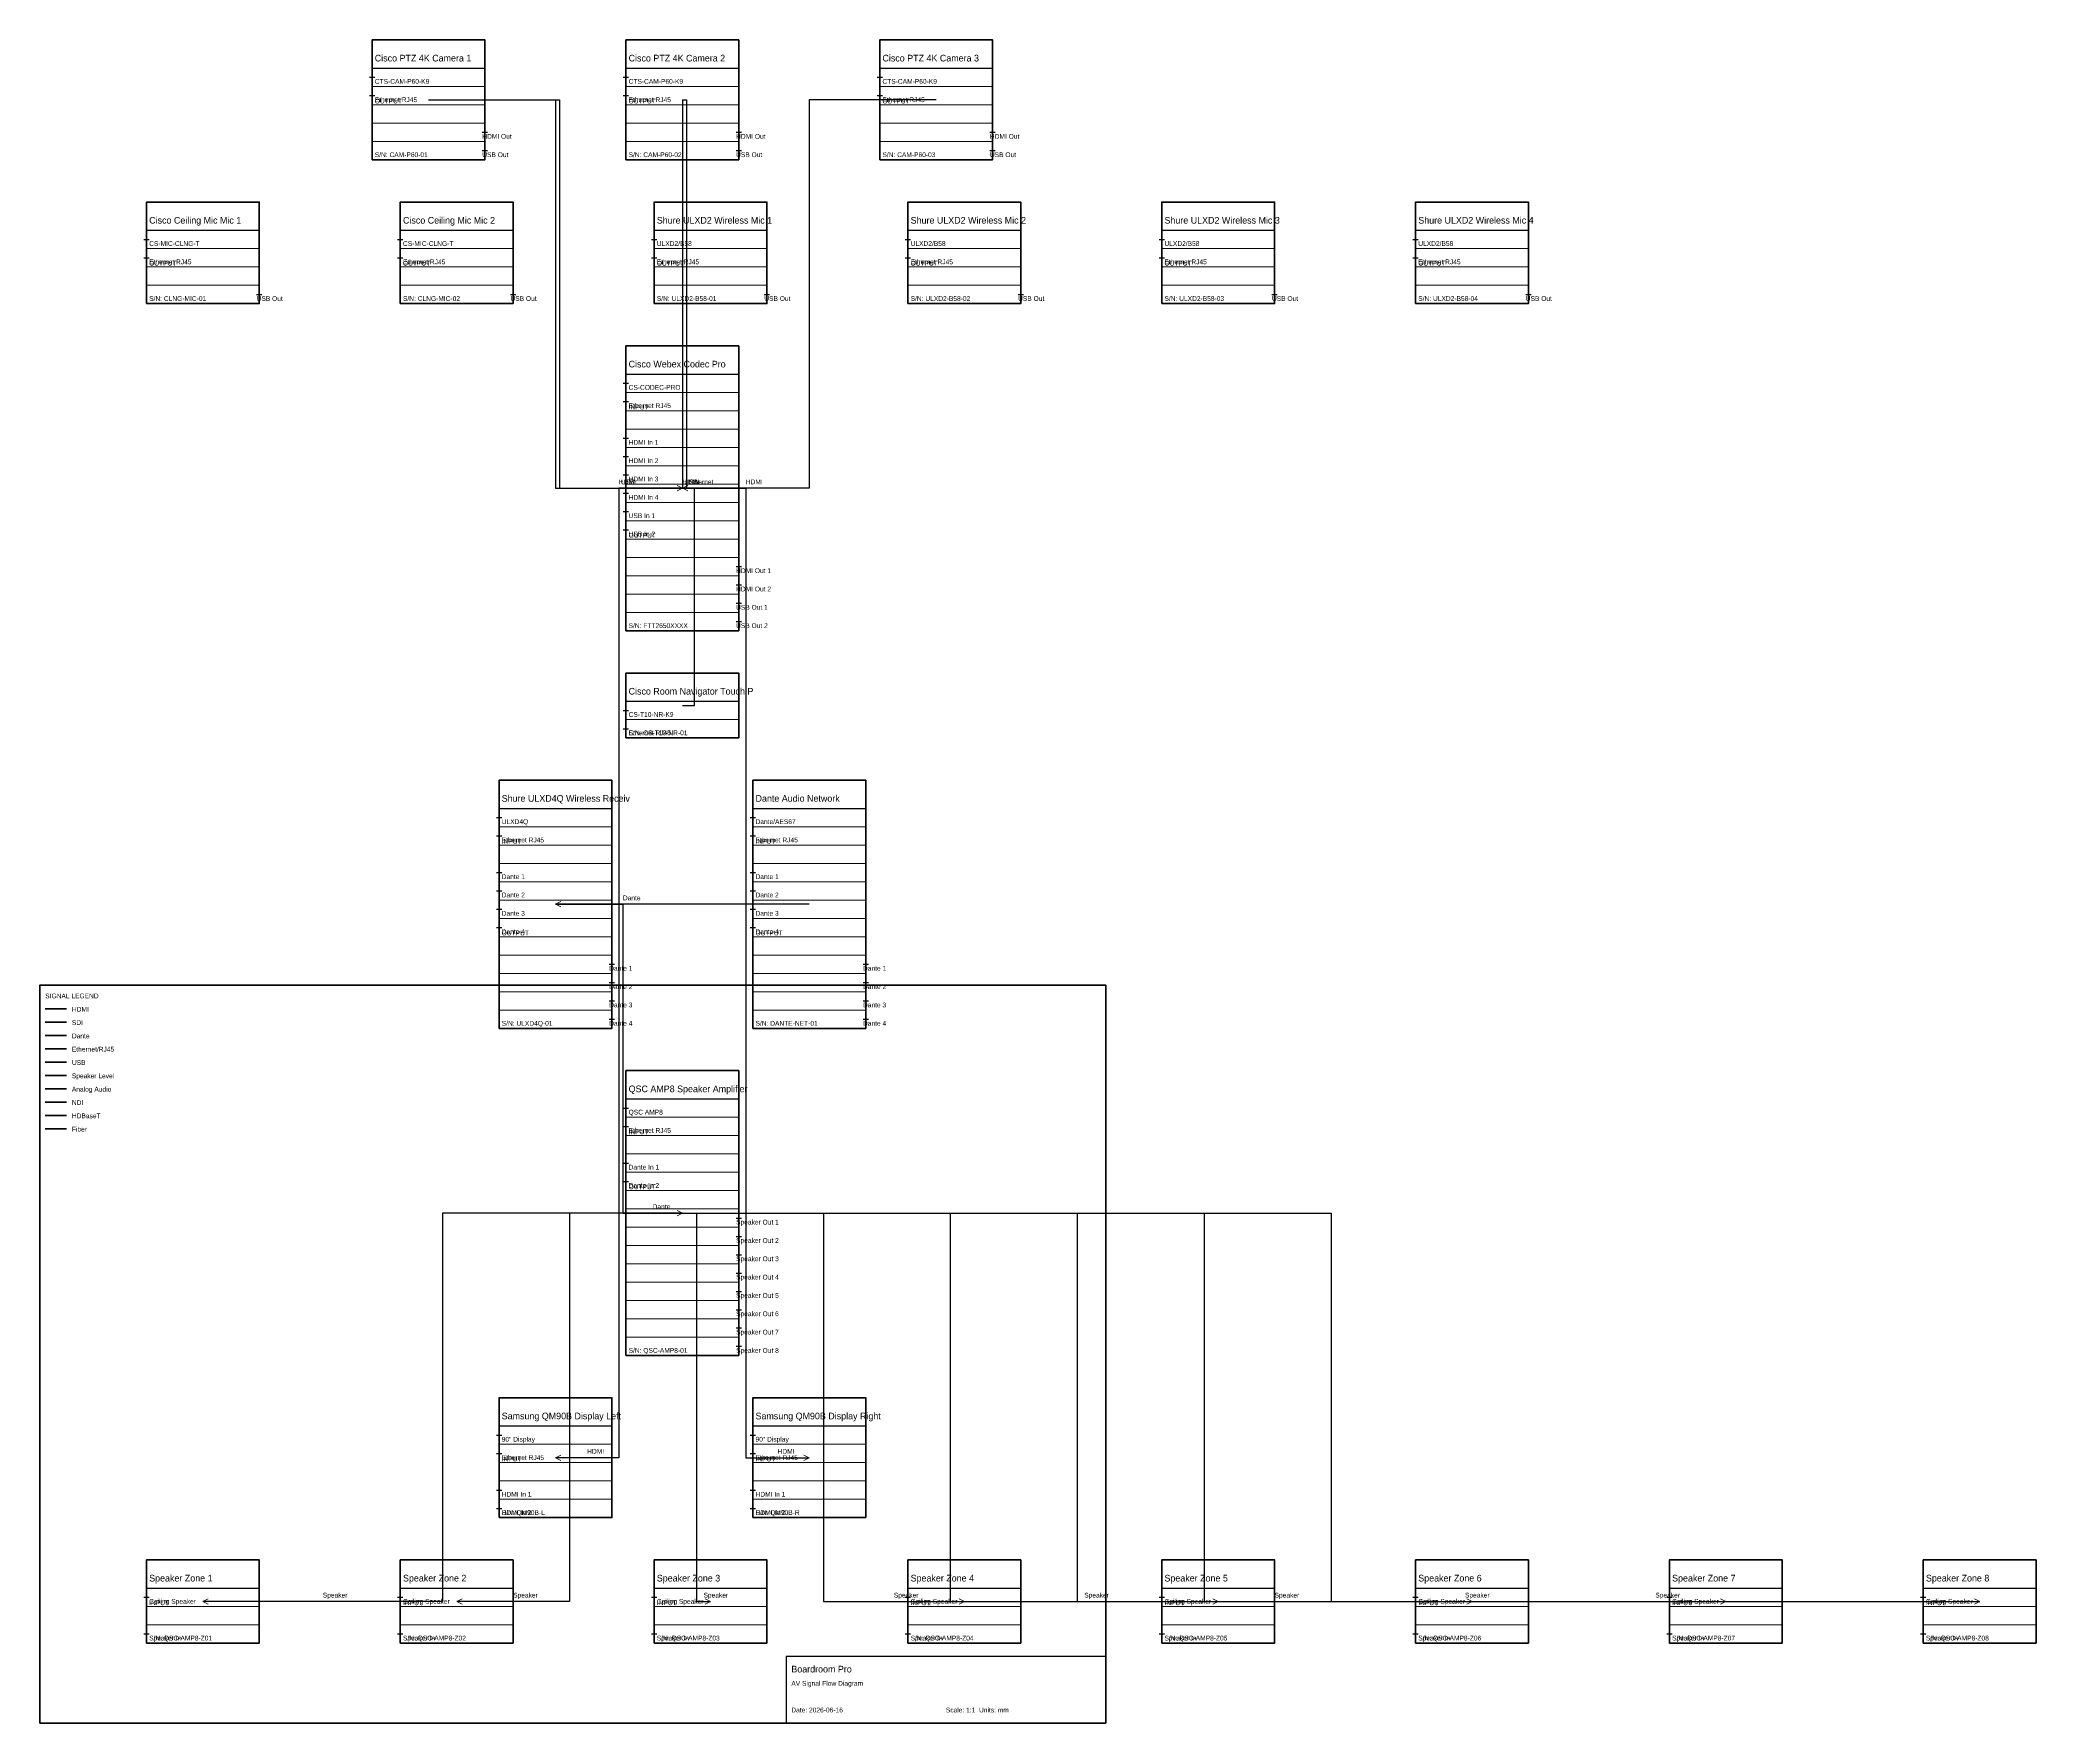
# Model space of a CAD drawing. Header units: metres. Extents: x 10 to 759, y 10 to 642.
import ezdxf

# ---------------------------------------------------------------- set-up
doc = ezdxf.new("R2010")
doc.units = ezdxf.units.M
for name, color, linetype in [('ANALOG_AUDIO', 30, 'Continuous'), ('BORDER', 7, 'Continuous'), ('DANTE', 191, 'Continuous'), ('DEVICE_TEXT', 7, 'Continuous'), ('DEVICES', 7, 'Continuous'), ('ETHERNET', 84, 'Continuous'), ('FIBER', 130, 'Continuous'), ('HDBASET', 92, 'Continuous'), ('HDMI', 40, 'Continuous'), ('NDI', 30, 'Continuous'), ('NOTES', 8, 'Continuous'), ('SDI', 94, 'Continuous'), ('SPEAKER_LEVEL', 1, 'Continuous'), ('TITLE', 7, 'Continuous'), ('USB', 84, 'Continuous')]:
    doc.layers.add(name, color=color, linetype=linetype)

msp = doc.modelspace()

# ---------------------------------------------------------------- linework, layer by layer
at = {"layer": 'ANALOG_AUDIO', "lineweight": 35}
msp.add_line((12, 248), (20, 248), dxfattribs=at)
at = {"layer": 'BORDER', "lineweight": 50}
msp.add_lwpolyline([(10, 10), (410, 10), (410, 287), (10, 287), (10, 10)], dxfattribs=at)
at = {"layer": 'DANTE'}
for p, q in [((276.556, 349.8466), (278.556, 349.8466)), ((277.556, 348.8466), (277.556, 350.8466)), ((182.3, 328.2078), (182.3, 330.2078)), ((277.556, 328.2078), (277.556, 330.2078)), ((181.3, 329.2078), (183.3, 329.2078)), ((181.3, 322.3282), (183.3, 322.3282)), ((182.3, 321.3282), (182.3, 323.3282)), ((276.556, 329.2078), (278.556, 329.2078)), ((276.556, 322.3282), (278.556, 322.3282)), ((277.556, 321.3282), (277.556, 323.3282)), ((181.3, 315.4486), (183.3, 315.4486)), ((182.3, 314.4486), (182.3, 316.4486)), ((276.556, 315.4486), (278.556, 315.4486)), ((277.556, 314.4486), (277.556, 316.4486)), ((181.3, 308.569), (183.3, 308.569)), ((182.3, 307.569), (182.3, 309.569)), ((276.556, 308.569), (278.556, 308.569)), ((277.556, 307.569), (277.556, 309.569)), ((223.636, 294.8098), (225.636, 294.8098)), ((224.636, 293.8098), (224.636, 295.8098)), ((318.892, 294.8098), (320.892, 294.8098)), ((319.892, 293.8098), (319.892, 295.8098)), ((223.636, 287.9302), (225.636, 287.9302)), ((224.636, 286.9302), (224.636, 288.9302)), ((318.892, 287.9302), (320.892, 287.9302)), ((319.892, 286.9302), (319.892, 288.9302)), ((223.636, 281.0506), (225.636, 281.0506)), ((224.636, 280.0506), (224.636, 282.0506)), ((318.892, 281.0506), (320.892, 281.0506)), ((319.892, 280.0506), (319.892, 282.0506)), ((223.636, 274.171), (225.636, 274.171)), ((224.636, 273.171), (224.636, 275.171)), ((318.892, 274.171), (320.892, 274.171)), ((319.892, 273.171), (319.892, 275.171)), ((228.928, 220.1926), (230.928, 220.1926)), ((229.928, 219.1926), (229.928, 221.1926)), ((228.928, 213.313), (230.928, 213.313)), ((229.928, 212.313), (229.928, 214.313))]:
    msp.add_line(p, q, dxfattribs=at)
at = {"layer": 'DANTE', "lineweight": 35}
msp.add_line((12, 268), (20, 268), dxfattribs=at)
at = {"layer": 'DANTE', "lineweight": 18}
for points in [[(205.468, 318.3008), (203.468, 317.3008), (205.468, 316.3008)], [(249.096, 202.406), (251.096, 201.406), (249.096, 200.406)]]:
    msp.add_lwpolyline(points, dxfattribs=at)
at = {"layer": 'DANTE', "lineweight": 25}
for points in [[(298.724, 317.3008), (203.468, 317.3008)], [(203.468, 317.3008), (228.782, 317.3008), (228.782, 201.406), (251.096, 201.406)]]:
    msp.add_lwpolyline(points, dxfattribs=at)
at = {"layer": 'DEVICES', "lineweight": 5}
for p, q in [((134.672, 631.1164), (177.008, 631.1164)), ((229.928, 631.1164), (272.264, 631.1164)), ((325.184, 631.1164), (367.52, 631.1164)), ((134.672, 624.2368), (177.008, 624.2368)), ((229.928, 624.2368), (272.264, 624.2368)), ((325.184, 624.2368), (367.52, 624.2368)), ((134.672, 610.4776), (177.008, 610.4776)), ((229.928, 610.4776), (272.264, 610.4776)), ((325.184, 610.4776), (367.52, 610.4776)), ((134.672, 603.598), (177.008, 603.598)), ((229.928, 603.598), (272.264, 603.598)), ((325.184, 603.598), (367.52, 603.598)), ((50, 570.2584), (92.336, 570.2584)), ((145.256, 570.2584), (187.592, 570.2584)), ((240.512, 570.2584), (282.848, 570.2584)), ((335.768, 570.2584), (378.104, 570.2584)), ((431.024, 570.2584), (473.36, 570.2584)), ((526.28, 570.2584), (568.616, 570.2584)), ((50, 563.3788), (92.336, 563.3788)), ((145.256, 563.3788), (187.592, 563.3788)), ((240.512, 563.3788), (282.848, 563.3788)), ((335.768, 563.3788), (378.104, 563.3788)), ((431.024, 563.3788), (473.36, 563.3788)), ((526.28, 563.3788), (568.616, 563.3788)), ((50, 549.6196), (92.336, 549.6196)), ((145.256, 549.6196), (187.592, 549.6196)), ((240.512, 549.6196), (282.848, 549.6196)), ((335.768, 549.6196), (378.104, 549.6196)), ((431.024, 549.6196), (473.36, 549.6196)), ((526.28, 549.6196), (568.616, 549.6196)), ((229.928, 516.28), (272.264, 516.28)), ((229.928, 509.4004), (272.264, 509.4004)), ((229.928, 495.6412), (272.264, 495.6412)), ((229.928, 488.7616), (272.264, 488.7616)), ((229.928, 481.882), (272.264, 481.882)), ((229.928, 475.0024), (272.264, 475.0024)), ((229.928, 468.1228), (272.264, 468.1228)), ((229.928, 461.2432), (272.264, 461.2432)), ((229.928, 447.484), (272.264, 447.484)), ((229.928, 440.6044), (272.264, 440.6044)), ((229.928, 433.7248), (272.264, 433.7248)), ((229.928, 426.8452), (272.264, 426.8452)), ((229.928, 393.5056), (272.264, 393.5056)), ((229.928, 386.626), (272.264, 386.626)), ((182.3, 353.2864), (224.636, 353.2864)), ((277.556, 353.2864), (319.892, 353.2864)), ((182.3, 346.4068), (224.636, 346.4068)), ((277.556, 346.4068), (319.892, 346.4068)), ((182.3, 332.6476), (224.636, 332.6476)), ((277.556, 332.6476), (319.892, 332.6476)), ((182.3, 325.768), (224.636, 325.768)), ((277.556, 325.768), (319.892, 325.768)), ((182.3, 318.8884), (224.636, 318.8884)), ((277.556, 318.8884), (319.892, 318.8884)), ((182.3, 312.0088), (224.636, 312.0088)), ((277.556, 312.0088), (319.892, 312.0088)), ((182.3, 298.2496), (224.636, 298.2496)), ((277.556, 298.2496), (319.892, 298.2496)), ((182.3, 291.37), (224.636, 291.37)), ((277.556, 291.37), (319.892, 291.37)), ((182.3, 284.4904), (224.636, 284.4904)), ((182.3, 277.6108), (224.636, 277.6108)), ((277.556, 284.4904), (319.892, 284.4904)), ((277.556, 277.6108), (319.892, 277.6108)), ((229.928, 244.2712), (272.264, 244.2712)), ((229.928, 237.3916), (272.264, 237.3916)), ((229.928, 223.6324), (272.264, 223.6324)), ((229.928, 216.7528), (272.264, 216.7528)), ((229.928, 202.9936), (272.264, 202.9936)), ((229.928, 196.114), (272.264, 196.114)), ((229.928, 189.2344), (272.264, 189.2344)), ((229.928, 182.3548), (272.264, 182.3548)), ((229.928, 175.4752), (272.264, 175.4752)), ((229.928, 168.5956), (272.264, 168.5956)), ((229.928, 161.716), (272.264, 161.716)), ((229.928, 154.8364), (272.264, 154.8364)), ((182.3, 121.4968), (224.636, 121.4968)), ((277.556, 121.4968), (319.892, 121.4968)), ((182.3, 114.6172), (224.636, 114.6172)), ((277.556, 114.6172), (319.892, 114.6172)), ((182.3, 100.858), (224.636, 100.858)), ((277.556, 100.858), (319.892, 100.858)), ((182.3, 93.9784), (224.636, 93.9784)), ((277.556, 93.9784), (319.892, 93.9784)), ((50, 60.6388), (92.336, 60.6388)), ((145.256, 60.6388), (187.592, 60.6388)), ((240.512, 60.6388), (282.848, 60.6388)), ((335.768, 60.6388), (378.104, 60.6388)), ((431.024, 60.6388), (473.36, 60.6388)), ((526.28, 60.6388), (568.616, 60.6388)), ((621.536, 60.6388), (663.872, 60.6388)), ((716.792, 60.6388), (759.128, 60.6388)), ((50, 46.8796), (92.336, 46.8796)), ((145.256, 46.8796), (187.592, 46.8796)), ((240.512, 46.8796), (282.848, 46.8796)), ((335.768, 46.8796), (378.104, 46.8796)), ((431.024, 46.8796), (473.36, 46.8796)), ((526.28, 46.8796), (568.616, 46.8796)), ((621.536, 46.8796), (663.872, 46.8796)), ((716.792, 46.8796), (759.128, 46.8796))]:
    msp.add_line(p, q, dxfattribs=at)
at = {"layer": 'DEVICES', "lineweight": 13}
for p, q in [((134.672, 617.3572), (177.008, 617.3572)), ((229.928, 617.3572), (272.264, 617.3572)), ((325.184, 617.3572), (367.52, 617.3572)), ((50, 556.4992), (92.336, 556.4992)), ((145.256, 556.4992), (187.592, 556.4992)), ((240.512, 556.4992), (282.848, 556.4992)), ((335.768, 556.4992), (378.104, 556.4992)), ((431.024, 556.4992), (473.36, 556.4992)), ((526.28, 556.4992), (568.616, 556.4992)), ((229.928, 502.5208), (272.264, 502.5208)), ((229.928, 454.3636), (272.264, 454.3636)), ((182.3, 339.5272), (224.636, 339.5272)), ((277.556, 339.5272), (319.892, 339.5272)), ((182.3, 305.1292), (224.636, 305.1292)), ((277.556, 305.1292), (319.892, 305.1292)), ((229.928, 230.512), (272.264, 230.512)), ((229.928, 209.8732), (272.264, 209.8732)), ((182.3, 107.7376), (224.636, 107.7376)), ((277.556, 107.7376), (319.892, 107.7376)), ((50, 53.7592), (92.336, 53.7592)), ((145.256, 53.7592), (187.592, 53.7592)), ((240.512, 53.7592), (282.848, 53.7592)), ((335.768, 53.7592), (378.104, 53.7592)), ((431.024, 53.7592), (473.36, 53.7592)), ((526.28, 53.7592), (568.616, 53.7592)), ((621.536, 53.7592), (663.872, 53.7592)), ((716.792, 53.7592), (759.128, 53.7592))]:
    msp.add_line(p, q, dxfattribs=at)
at = {"layer": 'DEVICES', "lineweight": 35}
for points in [[(134.672, 596.7184), (177.008, 596.7184), (177.008, 641.7004), (134.672, 641.7004), (134.672, 596.7184)], [(229.928, 596.7184), (272.264, 596.7184), (272.264, 641.7004), (229.928, 641.7004), (229.928, 596.7184)], [(325.184, 596.7184), (367.52, 596.7184), (367.52, 641.7004), (325.184, 641.7004), (325.184, 596.7184)], [(50, 542.74), (92.336, 542.74), (92.336, 580.8424), (50, 580.8424), (50, 542.74)], [(145.256, 542.74), (187.592, 542.74), (187.592, 580.8424), (145.256, 580.8424), (145.256, 542.74)], [(240.512, 542.74), (282.848, 542.74), (282.848, 580.8424), (240.512, 580.8424), (240.512, 542.74)], [(335.768, 542.74), (378.104, 542.74), (378.104, 580.8424), (335.768, 580.8424), (335.768, 542.74)], [(431.024, 542.74), (473.36, 542.74), (473.36, 580.8424), (431.024, 580.8424), (431.024, 542.74)], [(526.28, 542.74), (568.616, 542.74), (568.616, 580.8424), (526.28, 580.8424), (526.28, 542.74)], [(229.928, 419.9656), (272.264, 419.9656), (272.264, 526.864), (229.928, 526.864), (229.928, 419.9656)], [(229.928, 379.7464), (272.264, 379.7464), (272.264, 404.0896), (229.928, 404.0896), (229.928, 379.7464)], [(182.3, 270.7312), (224.636, 270.7312), (224.636, 363.8704), (182.3, 363.8704), (182.3, 270.7312)], [(277.556, 270.7312), (319.892, 270.7312), (319.892, 363.8704), (277.556, 363.8704), (277.556, 270.7312)], [(229.928, 147.9568), (272.264, 147.9568), (272.264, 254.8552), (229.928, 254.8552), (229.928, 147.9568)], [(182.3, 87.0988), (224.636, 87.0988), (224.636, 132.0808), (182.3, 132.0808), (182.3, 87.0988)], [(277.556, 87.0988), (319.892, 87.0988), (319.892, 132.0808), (277.556, 132.0808), (277.556, 87.0988)], [(50, 40), (92.336, 40), (92.336, 71.2228), (50, 71.2228), (50, 40)], [(145.256, 40), (187.592, 40), (187.592, 71.2228), (145.256, 71.2228), (145.256, 40)], [(240.512, 40), (282.848, 40), (282.848, 71.2228), (240.512, 71.2228), (240.512, 40)], [(335.768, 40), (378.104, 40), (378.104, 71.2228), (335.768, 71.2228), (335.768, 40)], [(431.024, 40), (473.36, 40), (473.36, 71.2228), (431.024, 71.2228), (431.024, 40)], [(526.28, 40), (568.616, 40), (568.616, 71.2228), (526.28, 71.2228), (526.28, 40)], [(621.536, 40), (663.872, 40), (663.872, 71.2228), (621.536, 71.2228), (621.536, 40)], [(716.792, 40), (759.128, 40), (759.128, 71.2228), (716.792, 71.2228), (716.792, 40)]]:
    msp.add_lwpolyline(points, dxfattribs=at)
at = {"layer": 'DEVICES'}
for points in [[(134.672, 631.1164), (177.008, 631.1164)], [(229.928, 631.1164), (272.264, 631.1164)], [(325.184, 631.1164), (367.52, 631.1164)], [(50, 570.2584), (92.336, 570.2584)], [(145.256, 570.2584), (187.592, 570.2584)], [(240.512, 570.2584), (282.848, 570.2584)], [(335.768, 570.2584), (378.104, 570.2584)], [(431.024, 570.2584), (473.36, 570.2584)], [(526.28, 570.2584), (568.616, 570.2584)], [(229.928, 516.28), (272.264, 516.28)], [(229.928, 393.5056), (272.264, 393.5056)], [(182.3, 353.2864), (224.636, 353.2864)], [(277.556, 353.2864), (319.892, 353.2864)], [(229.928, 244.2712), (272.264, 244.2712)], [(182.3, 121.4968), (224.636, 121.4968)], [(277.556, 121.4968), (319.892, 121.4968)], [(50, 60.6388), (92.336, 60.6388)], [(145.256, 60.6388), (187.592, 60.6388)], [(240.512, 60.6388), (282.848, 60.6388)], [(335.768, 60.6388), (378.104, 60.6388)], [(431.024, 60.6388), (473.36, 60.6388)], [(526.28, 60.6388), (568.616, 60.6388)], [(621.536, 60.6388), (663.872, 60.6388)], [(716.792, 60.6388), (759.128, 60.6388)]]:
    msp.add_lwpolyline(points, dxfattribs=at)
at = {"layer": 'ETHERNET'}
for p, q in [((133.672, 627.6766), (135.672, 627.6766)), ((134.672, 626.6766), (134.672, 628.6766)), ((134.672, 619.797), (134.672, 621.797)), ((228.928, 627.6766), (230.928, 627.6766)), ((229.928, 626.6766), (229.928, 628.6766)), ((229.928, 619.797), (229.928, 621.797)), ((324.184, 627.6766), (326.184, 627.6766)), ((325.184, 626.6766), (325.184, 628.6766)), ((325.184, 619.797), (325.184, 621.797)), ((133.672, 620.797), (135.672, 620.797)), ((228.928, 620.797), (230.928, 620.797)), ((324.184, 620.797), (326.184, 620.797)), ((49, 566.8186), (51, 566.8186)), ((50, 565.8186), (50, 567.8186)), ((144.256, 566.8186), (146.256, 566.8186)), ((145.256, 565.8186), (145.256, 567.8186)), ((239.512, 566.8186), (241.512, 566.8186)), ((240.512, 565.8186), (240.512, 567.8186)), ((334.768, 566.8186), (336.768, 566.8186)), ((335.768, 565.8186), (335.768, 567.8186)), ((430.024, 566.8186), (432.024, 566.8186)), ((431.024, 565.8186), (431.024, 567.8186)), ((525.28, 566.8186), (527.28, 566.8186)), ((526.28, 565.8186), (526.28, 567.8186)), ((49, 559.939), (51, 559.939)), ((50, 558.939), (50, 560.939)), ((144.256, 559.939), (146.256, 559.939)), ((145.256, 558.939), (145.256, 560.939)), ((239.512, 559.939), (241.512, 559.939)), ((240.512, 558.939), (240.512, 560.939)), ((334.768, 559.939), (336.768, 559.939)), ((335.768, 558.939), (335.768, 560.939)), ((430.024, 559.939), (432.024, 559.939)), ((431.024, 558.939), (431.024, 560.939)), ((525.28, 559.939), (527.28, 559.939)), ((526.28, 558.939), (526.28, 560.939)), ((228.928, 512.8402), (230.928, 512.8402)), ((229.928, 511.8402), (229.928, 513.8402)), ((228.928, 505.9606), (230.928, 505.9606)), ((229.928, 504.9606), (229.928, 506.9606)), ((228.928, 390.0658), (230.928, 390.0658)), ((229.928, 389.0658), (229.928, 391.0658)), ((228.928, 383.1862), (230.928, 383.1862)), ((229.928, 382.1862), (229.928, 384.1862)), ((181.3, 349.8466), (183.3, 349.8466)), ((182.3, 348.8466), (182.3, 350.8466)), ((181.3, 342.967), (183.3, 342.967)), ((182.3, 341.967), (182.3, 343.967)), ((276.556, 342.967), (278.556, 342.967)), ((277.556, 341.967), (277.556, 343.967)), ((228.928, 240.8314), (230.928, 240.8314)), ((229.928, 239.8314), (229.928, 241.8314)), ((228.928, 233.9518), (230.928, 233.9518)), ((229.928, 232.9518), (229.928, 234.9518)), ((181.3, 118.057), (183.3, 118.057)), ((182.3, 117.057), (182.3, 119.057)), ((276.556, 118.057), (278.556, 118.057)), ((277.556, 117.057), (277.556, 119.057)), ((181.3, 111.1774), (183.3, 111.1774)), ((182.3, 110.1774), (182.3, 112.1774)), ((276.556, 111.1774), (278.556, 111.1774)), ((277.556, 110.1774), (277.556, 112.1774))]:
    msp.add_line(p, q, dxfattribs=at)
at = {"layer": 'ETHERNET', "lineweight": 35}
msp.add_line((12, 263), (20, 263), dxfattribs=at)
at = {"layer": 'ETHERNET', "lineweight": 18}
msp.add_lwpolyline([(253.096, 474.4148), (251.096, 473.4148), (253.096, 472.4148)], dxfattribs=at)
at = {"layer": 'ETHERNET', "lineweight": 25}
msp.add_lwpolyline([(251.096, 391.918), (255.596, 391.918), (255.596, 473.4148), (251.096, 473.4148)], dxfattribs=at)
at = {"layer": 'FIBER', "lineweight": 35}
msp.add_line((12, 233), (20, 233), dxfattribs=at)
at = {"layer": 'HDBASET', "lineweight": 35}
msp.add_line((12, 238), (20, 238), dxfattribs=at)
at = {"layer": 'HDMI'}
for p, q in [((176.008, 607.0378), (178.008, 607.0378)), ((177.008, 606.0378), (177.008, 608.0378)), ((271.264, 607.0378), (273.264, 607.0378)), ((272.264, 606.0378), (272.264, 608.0378)), ((366.52, 607.0378), (368.52, 607.0378)), ((367.52, 606.0378), (367.52, 608.0378)), ((228.928, 492.2014), (230.928, 492.2014)), ((229.928, 491.2014), (229.928, 493.2014)), ((228.928, 485.3218), (230.928, 485.3218)), ((229.928, 484.3218), (229.928, 486.3218)), ((229.928, 477.4422), (229.928, 479.4422)), ((228.928, 478.4422), (230.928, 478.4422)), ((229.928, 470.5626), (229.928, 472.5626)), ((228.928, 471.5626), (230.928, 471.5626)), ((271.264, 444.0442), (273.264, 444.0442)), ((272.264, 443.0442), (272.264, 445.0442)), ((271.264, 437.1646), (273.264, 437.1646)), ((272.264, 436.1646), (272.264, 438.1646)), ((181.3, 97.4182), (183.3, 97.4182)), ((182.3, 96.4182), (182.3, 98.4182)), ((276.556, 97.4182), (278.556, 97.4182)), ((277.556, 96.4182), (277.556, 98.4182)), ((181.3, 90.5386), (183.3, 90.5386)), ((182.3, 89.5386), (182.3, 91.5386)), ((276.556, 90.5386), (278.556, 90.5386)), ((277.556, 89.5386), (277.556, 91.5386))]:
    msp.add_line(p, q, dxfattribs=at)
at = {"layer": 'HDMI', "lineweight": 35}
msp.add_line((12, 278), (20, 278), dxfattribs=at)
at = {"layer": 'HDMI', "lineweight": 25}
for points in [[(155.84, 619.2094), (203.468, 619.2094), (203.468, 473.4148), (251.096, 473.4148)], [(251.096, 619.2094), (251.096, 619.2094), (251.096, 473.4148), (251.096, 473.4148)], [(346.352, 619.2094), (298.724, 619.2094), (298.724, 473.4148), (251.096, 473.4148)], [(251.096, 473.4148), (227.282, 473.4148), (227.282, 109.5898), (203.468, 109.5898)], [(251.096, 473.4148), (274.91, 473.4148), (274.91, 109.5898), (298.724, 109.5898)]]:
    msp.add_lwpolyline(points, dxfattribs=at)
at = {"layer": 'HDMI', "lineweight": 18}
for points in [[(249.096, 474.4148), (251.096, 473.4148), (249.096, 472.4148)], [(253.096, 474.4148), (251.096, 473.4148), (253.096, 472.4148)], [(205.468, 110.5898), (203.468, 109.5898), (205.468, 108.5898)], [(296.724, 110.5898), (298.724, 109.5898), (296.724, 108.5898)]]:
    msp.add_lwpolyline(points, dxfattribs=at)
at = {"layer": 'NDI', "lineweight": 35}
msp.add_line((12, 243), (20, 243), dxfattribs=at)
at = {"layer": 'SDI', "lineweight": 35}
msp.add_line((12, 273), (20, 273), dxfattribs=at)
at = {"layer": 'SPEAKER_LEVEL', "lineweight": 35}
msp.add_line((12, 253), (20, 253), dxfattribs=at)
at = {"layer": 'SPEAKER_LEVEL'}
for p, q in [((271.264, 199.5538), (273.264, 199.5538)), ((272.264, 198.5538), (272.264, 200.5538)), ((271.264, 192.6742), (273.264, 192.6742)), ((272.264, 191.6742), (272.264, 193.6742)), ((271.264, 185.7946), (273.264, 185.7946)), ((272.264, 184.7946), (272.264, 186.7946)), ((272.264, 177.915), (272.264, 179.915)), ((271.264, 178.915), (273.264, 178.915)), ((272.264, 171.0354), (272.264, 173.0354)), ((271.264, 172.0354), (273.264, 172.0354)), ((271.264, 165.1558), (273.264, 165.1558)), ((272.264, 164.1558), (272.264, 166.1558)), ((271.264, 158.2762), (273.264, 158.2762)), ((272.264, 157.2762), (272.264, 159.2762)), ((271.264, 151.3966), (273.264, 151.3966)), ((272.264, 150.3966), (272.264, 152.3966)), ((49, 57.199), (51, 57.199)), ((50, 56.199), (50, 58.199)), ((144.256, 57.199), (146.256, 57.199)), ((145.256, 56.199), (145.256, 58.199)), ((239.512, 57.199), (241.512, 57.199)), ((240.512, 56.199), (240.512, 58.199)), ((334.768, 57.199), (336.768, 57.199)), ((335.768, 56.199), (335.768, 58.199)), ((430.024, 57.199), (432.024, 57.199)), ((431.024, 56.199), (431.024, 58.199)), ((525.28, 57.199), (527.28, 57.199)), ((526.28, 56.199), (526.28, 58.199)), ((620.536, 57.199), (622.536, 57.199)), ((621.536, 56.199), (621.536, 58.199)), ((715.792, 57.199), (717.792, 57.199)), ((716.792, 56.199), (716.792, 58.199)), ((49, 43.4398), (51, 43.4398)), ((50, 42.4398), (50, 44.4398)), ((144.256, 43.4398), (146.256, 43.4398)), ((145.256, 42.4398), (145.256, 44.4398)), ((239.512, 43.4398), (241.512, 43.4398)), ((240.512, 42.4398), (240.512, 44.4398)), ((334.768, 43.4398), (336.768, 43.4398)), ((335.768, 42.4398), (335.768, 44.4398)), ((430.024, 43.4398), (432.024, 43.4398)), ((431.024, 42.4398), (431.024, 44.4398)), ((525.28, 43.4398), (527.28, 43.4398)), ((526.28, 42.4398), (526.28, 44.4398)), ((620.536, 43.4398), (622.536, 43.4398)), ((621.536, 42.4398), (621.536, 44.4398)), ((715.792, 43.4398), (717.792, 43.4398)), ((716.792, 42.4398), (716.792, 44.4398))]:
    msp.add_line(p, q, dxfattribs=at)
at = {"layer": 'SPEAKER_LEVEL', "lineweight": 25}
for points in [[(251.096, 201.406), (161.132, 201.406), (161.132, 55.6114), (71.168, 55.6114)], [(251.096, 201.406), (208.76, 201.406), (208.76, 55.6114), (166.424, 55.6114)], [(251.096, 201.406), (256.388, 201.406), (256.388, 55.6114), (261.68, 55.6114)], [(251.096, 201.406), (304.016, 201.406), (304.016, 55.6114), (356.936, 55.6114)], [(251.096, 201.406), (351.644, 201.406), (351.644, 55.6114), (452.192, 55.6114)], [(251.096, 201.406), (399.272, 201.406), (399.272, 55.6114), (547.448, 55.6114)], [(251.096, 201.406), (446.9, 201.406), (446.9, 55.6114), (642.704, 55.6114)], [(251.096, 201.406), (494.528, 201.406), (494.528, 55.6114), (737.96, 55.6114)]]:
    msp.add_lwpolyline(points, dxfattribs=at)
at = {"layer": 'SPEAKER_LEVEL', "lineweight": 18}
for points in [[(73.168, 56.6114), (71.168, 55.6114), (73.168, 54.6114)], [(168.424, 56.6114), (166.424, 55.6114), (168.424, 54.6114)], [(259.68, 56.6114), (261.68, 55.6114), (259.68, 54.6114)], [(354.936, 56.6114), (356.936, 55.6114), (354.936, 54.6114)], [(450.192, 56.6114), (452.192, 55.6114), (450.192, 54.6114)], [(545.448, 56.6114), (547.448, 55.6114), (545.448, 54.6114)], [(640.704, 56.6114), (642.704, 55.6114), (640.704, 54.6114)], [(735.96, 56.6114), (737.96, 55.6114), (735.96, 54.6114)]]:
    msp.add_lwpolyline(points, dxfattribs=at)
at = {"layer": 'TITLE'}
msp.add_lwpolyline([(290, 10), (410, 10), (410, 35), (290, 35), (290, 10)], dxfattribs=at)
at = {"layer": 'USB'}
for p, q in [((176.008, 600.1582), (178.008, 600.1582)), ((177.008, 599.1582), (177.008, 601.1582)), ((271.264, 600.1582), (273.264, 600.1582)), ((272.264, 599.1582), (272.264, 601.1582)), ((366.52, 600.1582), (368.52, 600.1582)), ((367.52, 599.1582), (367.52, 601.1582)), ((92.336, 545.1798), (92.336, 547.1798)), ((187.592, 545.1798), (187.592, 547.1798)), ((282.848, 545.1798), (282.848, 547.1798)), ((378.104, 545.1798), (378.104, 547.1798)), ((473.36, 545.1798), (473.36, 547.1798)), ((568.616, 545.1798), (568.616, 547.1798)), ((91.336, 546.1798), (93.336, 546.1798)), ((186.592, 546.1798), (188.592, 546.1798)), ((281.848, 546.1798), (283.848, 546.1798)), ((377.104, 546.1798), (379.104, 546.1798)), ((472.36, 546.1798), (474.36, 546.1798)), ((567.616, 546.1798), (569.616, 546.1798)), ((228.928, 464.683), (230.928, 464.683)), ((229.928, 463.683), (229.928, 465.683)), ((228.928, 457.8034), (230.928, 457.8034)), ((229.928, 456.8034), (229.928, 458.8034)), ((271.264, 430.285), (273.264, 430.285)), ((272.264, 429.285), (272.264, 431.285)), ((271.264, 423.4054), (273.264, 423.4054)), ((272.264, 422.4054), (272.264, 424.4054))]:
    msp.add_line(p, q, dxfattribs=at)
at = {"layer": 'USB', "lineweight": 35}
msp.add_line((12, 258), (20, 258), dxfattribs=at)
at = {"layer": 'USB', "lineweight": 25}
for points in [[(155.84, 619.2094), (204.968, 619.2094), (204.968, 473.4148), (251.096, 473.4148)], [(251.096, 619.2094), (252.596, 619.2094), (252.596, 473.4148), (251.096, 473.4148)]]:
    msp.add_lwpolyline(points, dxfattribs=at)
at = {"layer": 'USB', "lineweight": 18}
for points in [[(249.096, 474.4148), (251.096, 473.4148), (249.096, 472.4148)], [(253.096, 474.4148), (251.096, 473.4148), (253.096, 472.4148)]]:
    msp.add_lwpolyline(points, dxfattribs=at)

# ---------------------------------------------------------------- texts
at = {"layer": 'DANTE'}
for s, p in [('Dante/AES67', (278.556, 347.4068)), ('Dante 1', (183.3, 326.768)), ('Dante 1', (278.556, 326.768)), ('Dante 2', (183.3, 319.8884)), ('Dante 3', (183.3, 313.0088)), ('Dante', (228.782, 318.8008)), ('Dante 2', (278.556, 319.8884)), ('Dante 3', (278.556, 313.0088)), ('Dante 4', (183.3, 306.1292)), ('Dante 4', (278.556, 306.1292)), ('Dante 1', (223.636, 292.37)), ('Dante 1', (318.892, 292.37)), ('Dante 2', (223.636, 285.4904)), ('Dante 2', (318.892, 285.4904)), ('Dante 3', (223.636, 278.6108)), ('Dante 3', (318.892, 278.6108)), ('Dante 4', (223.636, 271.7312)), ('Dante 4', (318.892, 271.7312)), ('Dante In 1', (230.928, 217.7528)), ('Dante In 2', (230.928, 210.8732)), ('Dante', (239.939, 202.906))]:
    msp.add_text(s, height=1.8, dxfattribs=at).set_placement(p)
at = {"layer": 'DEVICE_TEXT'}
for s, height, p in [('Cisco PTZ 4K Camera 1', 2.5, (135.672, 633.6164)), ('Cisco PTZ 4K Camera 2', 2.5, (230.928, 633.6164)), ('Cisco PTZ 4K Camera 3', 2.5, (326.184, 633.6164)), ('OUTPUT', 1.8, (135.672, 617.8572)), ('OUTPUT', 1.8, (230.928, 617.8572)), ('OUTPUT', 1.8, (326.184, 617.8572)), ('Cisco Ceiling Mic Mic 1', 2.5, (51, 572.7584)), ('Cisco Ceiling Mic Mic 2', 2.5, (146.256, 572.7584)), ('Shure ULXD2 Wireless Mic 1', 2.5, (241.512, 572.7584)), ('Shure ULXD2 Wireless Mic 2', 2.5, (336.768, 572.7584)), ('Shure ULXD2 Wireless Mic 3', 2.5, (432.024, 572.7584)), ('Shure ULXD2 Wireless Mic 4', 2.5, (527.28, 572.7584)), ('OUTPUT', 1.8, (51, 556.9992)), ('OUTPUT', 1.8, (146.256, 556.9992)), ('OUTPUT', 1.8, (241.512, 556.9992)), ('OUTPUT', 1.8, (336.768, 556.9992)), ('OUTPUT', 1.8, (432.024, 556.9992)), ('OUTPUT', 1.8, (527.28, 556.9992)), ('Cisco Webex Codec Pro', 2.5, (230.928, 518.78)), ('INPUT', 1.8, (230.928, 503.0208)), ('OUTPUT', 1.8, (230.928, 454.8636)), ('Cisco Room Navigator Touch P', 2.5, (230.928, 396.0056)), ('Shure ULXD4Q Wireless Receiv', 2.5, (183.3, 355.7864)), ('Dante Audio Network', 2.5, (278.556, 355.7864)), ('INPUT', 1.8, (183.3, 340.0272)), ('INPUT', 1.8, (278.556, 340.0272)), ('OUTPUT', 1.8, (183.3, 305.6292)), ('OUTPUT', 1.8, (278.556, 305.6292)), ('QSC AMP8 Speaker Amplifier', 2.5, (230.928, 246.7712)), ('INPUT', 1.8, (230.928, 231.012)), ('OUTPUT', 1.8, (230.928, 210.3732)), ('Samsung QM90B Display Left', 2.5, (183.3, 123.9968)), ('Samsung QM90B Display Right', 2.5, (278.556, 123.9968)), ('INPUT', 1.8, (183.3, 108.2376)), ('INPUT', 1.8, (278.556, 108.2376)), ('Speaker Zone 1', 2.5, (51, 63.1388)), ('Speaker Zone 2', 2.5, (146.256, 63.1388)), ('Speaker Zone 3', 2.5, (241.512, 63.1388)), ('Speaker Zone 4', 2.5, (336.768, 63.1388)), ('Speaker Zone 5', 2.5, (432.024, 63.1388)), ('Speaker Zone 6', 2.5, (527.28, 63.1388)), ('Speaker Zone 7', 2.5, (622.536, 63.1388)), ('Speaker Zone 8', 2.5, (717.792, 63.1388)), ('INPUT', 1.8, (51, 54.2592)), ('INPUT', 1.8, (146.256, 54.2592)), ('INPUT', 1.8, (241.512, 54.2592)), ('INPUT', 1.8, (336.768, 54.2592)), ('INPUT', 1.8, (432.024, 54.2592)), ('INPUT', 1.8, (527.28, 54.2592)), ('INPUT', 1.8, (622.536, 54.2592)), ('INPUT', 1.8, (717.792, 54.2592))]:
    msp.add_text(s, height=height, dxfattribs=at).set_placement(p)
at = {"layer": 'ETHERNET'}
for s, p in [('CTS-CAM-P60-K9', (135.672, 625.2368)), ('CTS-CAM-P60-K9', (230.928, 625.2368)), ('CTS-CAM-P60-K9', (326.184, 625.2368)), ('Ethernet RJ45', (135.672, 618.3572)), ('Ethernet RJ45', (230.928, 618.3572)), ('Ethernet RJ45', (326.184, 618.3572)), ('CS-MIC-CLNG-T', (51, 564.3788)), ('CS-MIC-CLNG-T', (146.256, 564.3788)), ('ULXD2/B58', (241.512, 564.3788)), ('ULXD2/B58', (336.768, 564.3788)), ('ULXD2/B58', (432.024, 564.3788)), ('ULXD2/B58', (527.28, 564.3788)), ('Ethernet RJ45', (51, 557.4992)), ('Ethernet RJ45', (146.256, 557.4992)), ('Ethernet RJ45', (241.512, 557.4992)), ('Ethernet RJ45', (336.768, 557.4992)), ('Ethernet RJ45', (432.024, 557.4992)), ('Ethernet RJ45', (527.28, 557.4992)), ('CS-CODEC-PRO', (230.928, 510.4004)), ('Ethernet RJ45', (230.928, 503.5208)), ('Ethernet', (253.346, 474.9148)), ('CS-T10-NR-K9', (230.928, 387.626)), ('Ethernet RJ45', (230.928, 380.7464)), ('ULXD4Q', (183.3, 347.4068)), ('Ethernet RJ45', (183.3, 340.5272)), ('Ethernet RJ45', (278.556, 340.5272)), ('QSC AMP8', (230.928, 238.3916)), ('Ethernet RJ45', (230.928, 231.512)), ('90" Display', (183.3, 115.6172)), ('90" Display', (278.556, 115.6172)), ('Ethernet RJ45', (183.3, 108.7376)), ('Ethernet RJ45', (278.556, 108.7376))]:
    msp.add_text(s, height=1.8, dxfattribs=at).set_placement(p)
at = {"layer": 'HDMI'}
for s, p in [('HDMI Out', (176.008, 604.598)), ('HDMI Out', (271.264, 604.598)), ('HDMI Out', (366.52, 604.598)), ('HDMI In 1', (230.928, 489.7616)), ('HDMI In 2', (230.928, 482.882)), ('HDMI', (227.282, 474.9148)), ('HDMI In 3', (230.928, 476.0024)), ('HDMI', (251.096, 474.9148)), ('HDMI', (274.91, 474.9148)), ('HDMI In 4', (230.928, 469.1228)), ('HDMI Out 1', (271.264, 441.6044)), ('HDMI Out 2', (271.264, 434.7248)), ('HDMI', (215.375, 111.0898)), ('HDMI', (286.817, 111.0898)), ('HDMI In 1', (183.3, 94.9784)), ('HDMI In 2', (183.3, 88.0988)), ('HDMI In 1', (278.556, 94.9784)), ('HDMI In 2', (278.556, 88.0988))]:
    msp.add_text(s, height=1.8, dxfattribs=at).set_placement(p)
at = {"layer": 'NOTES'}
for s, p in [('S/N: CAM-P60-01', (135.672, 597.7184)), ('S/N: CAM-P60-02', (230.928, 597.7184)), ('S/N: CAM-P60-03', (326.184, 597.7184)), ('S/N: CLNG-MIC-01', (51, 543.74)), ('S/N: CLNG-MIC-02', (146.256, 543.74)), ('S/N: ULXD2-B58-01', (241.512, 543.74)), ('S/N: ULXD2-B58-02', (336.768, 543.74)), ('S/N: ULXD2-B58-03', (432.024, 543.74)), ('S/N: ULXD2-B58-04', (527.28, 543.74)), ('S/N: FTT2650XXXX', (230.928, 420.9656)), ('S/N: CS-T10-NR-01', (230.928, 380.7464)), ('SIGNAL LEGEND', (12, 282)), ('HDMI', (22, 277)), ('SDI', (22, 272)), ('S/N: ULXD4Q-01', (183.3, 271.7312)), ('S/N: DANTE-NET-01', (278.556, 271.7312)), ('Dante', (22, 267)), ('Ethernet/RJ45', (22, 262)), ('USB', (22, 257)), ('Analog Audio', (22, 247)), ('Speaker Level', (22, 252)), ('NDI', (22, 242)), ('HDBaseT', (22, 237)), ('Fiber', (22, 232)), ('S/N: QSC-AMP8-01', (230.928, 148.9568)), ('S/N: QM90B-L', (183.3, 88.0988)), ('S/N: QM90B-R', (278.556, 88.0988)), ('S/N: QSC-AMP8-Z01', (51, 41)), ('S/N: QSC-AMP8-Z02', (146.256, 41)), ('S/N: QSC-AMP8-Z03', (241.512, 41)), ('S/N: QSC-AMP8-Z04', (336.768, 41)), ('S/N: QSC-AMP8-Z05', (432.024, 41)), ('S/N: QSC-AMP8-Z06', (527.28, 41)), ('S/N: QSC-AMP8-Z07', (622.536, 41)), ('S/N: QSC-AMP8-Z08', (717.792, 41))]:
    msp.add_text(s, height=1.8, dxfattribs=at).set_placement(p)
at = {"layer": 'SPEAKER_LEVEL'}
for s, p in [('Speaker Out 1', (271.264, 197.114)), ('Speaker Out 2', (271.264, 190.2344)), ('Speaker Out 3', (271.264, 183.3548)), ('Speaker Out 4', (271.264, 176.4752)), ('Speaker Out 5', (271.264, 169.5956)), ('Speaker Out 6', (271.264, 162.716)), ('Speaker Out 7', (271.264, 155.8364)), ('Speaker Out 8', (271.264, 148.9568)), ('Ceiling Speaker', (51, 54.7592)), ('Speaker', (116.15, 57.1114)), ('Ceiling Speaker', (146.256, 54.7592)), ('Speaker', (187.592, 57.1114)), ('Ceiling Speaker', (241.512, 54.7592)), ('Speaker', (259.034, 57.1114)), ('Speaker', (330.476, 57.1114)), ('Ceiling Speaker', (336.768, 54.7592)), ('Speaker', (401.918, 57.1114)), ('Ceiling Speaker', (432.024, 54.7592)), ('Speaker', (473.36, 57.1114)), ('Ceiling Speaker', (527.28, 54.7592)), ('Speaker', (544.802, 57.1114)), ('Speaker', (616.244, 57.1114)), ('Ceiling Speaker', (622.536, 54.7592)), ('Ceiling Speaker', (717.792, 54.7592)), ('Speaker In', (51, 41)), ('Speaker In', (146.256, 41)), ('Speaker In', (241.512, 41)), ('Speaker In', (336.768, 41)), ('Speaker In', (432.024, 41)), ('Speaker In', (527.28, 41)), ('Speaker In', (622.536, 41)), ('Speaker In', (717.792, 41))]:
    msp.add_text(s, height=1.8, dxfattribs=at).set_placement(p)
at = {"layer": 'TITLE'}
for s, height, p in [('Boardroom Pro', 2.5, (292, 29)), ('AV Signal Flow Diagram', 1.8, (292, 24)), ('Date: 2026-06-16', 1.8, (292, 14)), ('Scale: 1:1  Units: mm', 1.8, (350, 14))]:
    msp.add_text(s, height=height, dxfattribs=at).set_placement(p)
at = {"layer": 'USB'}
for s, p in [('USB Out', (176.008, 597.7184)), ('USB Out', (271.264, 597.7184)), ('USB Out', (366.52, 597.7184)), ('USB Out', (91.336, 543.74)), ('USB Out', (186.592, 543.74)), ('USB Out', (281.848, 543.74)), ('USB Out', (377.104, 543.74)), ('USB Out', (472.36, 543.74)), ('USB Out', (567.616, 543.74)), ('USB', (228.032, 474.9148)), ('USB', (251.846, 474.9148)), ('USB In 1', (230.928, 462.2432)), ('USB In 2', (230.928, 455.3636)), ('USB Out 1', (271.264, 427.8452)), ('USB Out 2', (271.264, 420.9656))]:
    msp.add_text(s, height=1.8, dxfattribs=at).set_placement(p)

doc.saveas('drawing.dxf')
